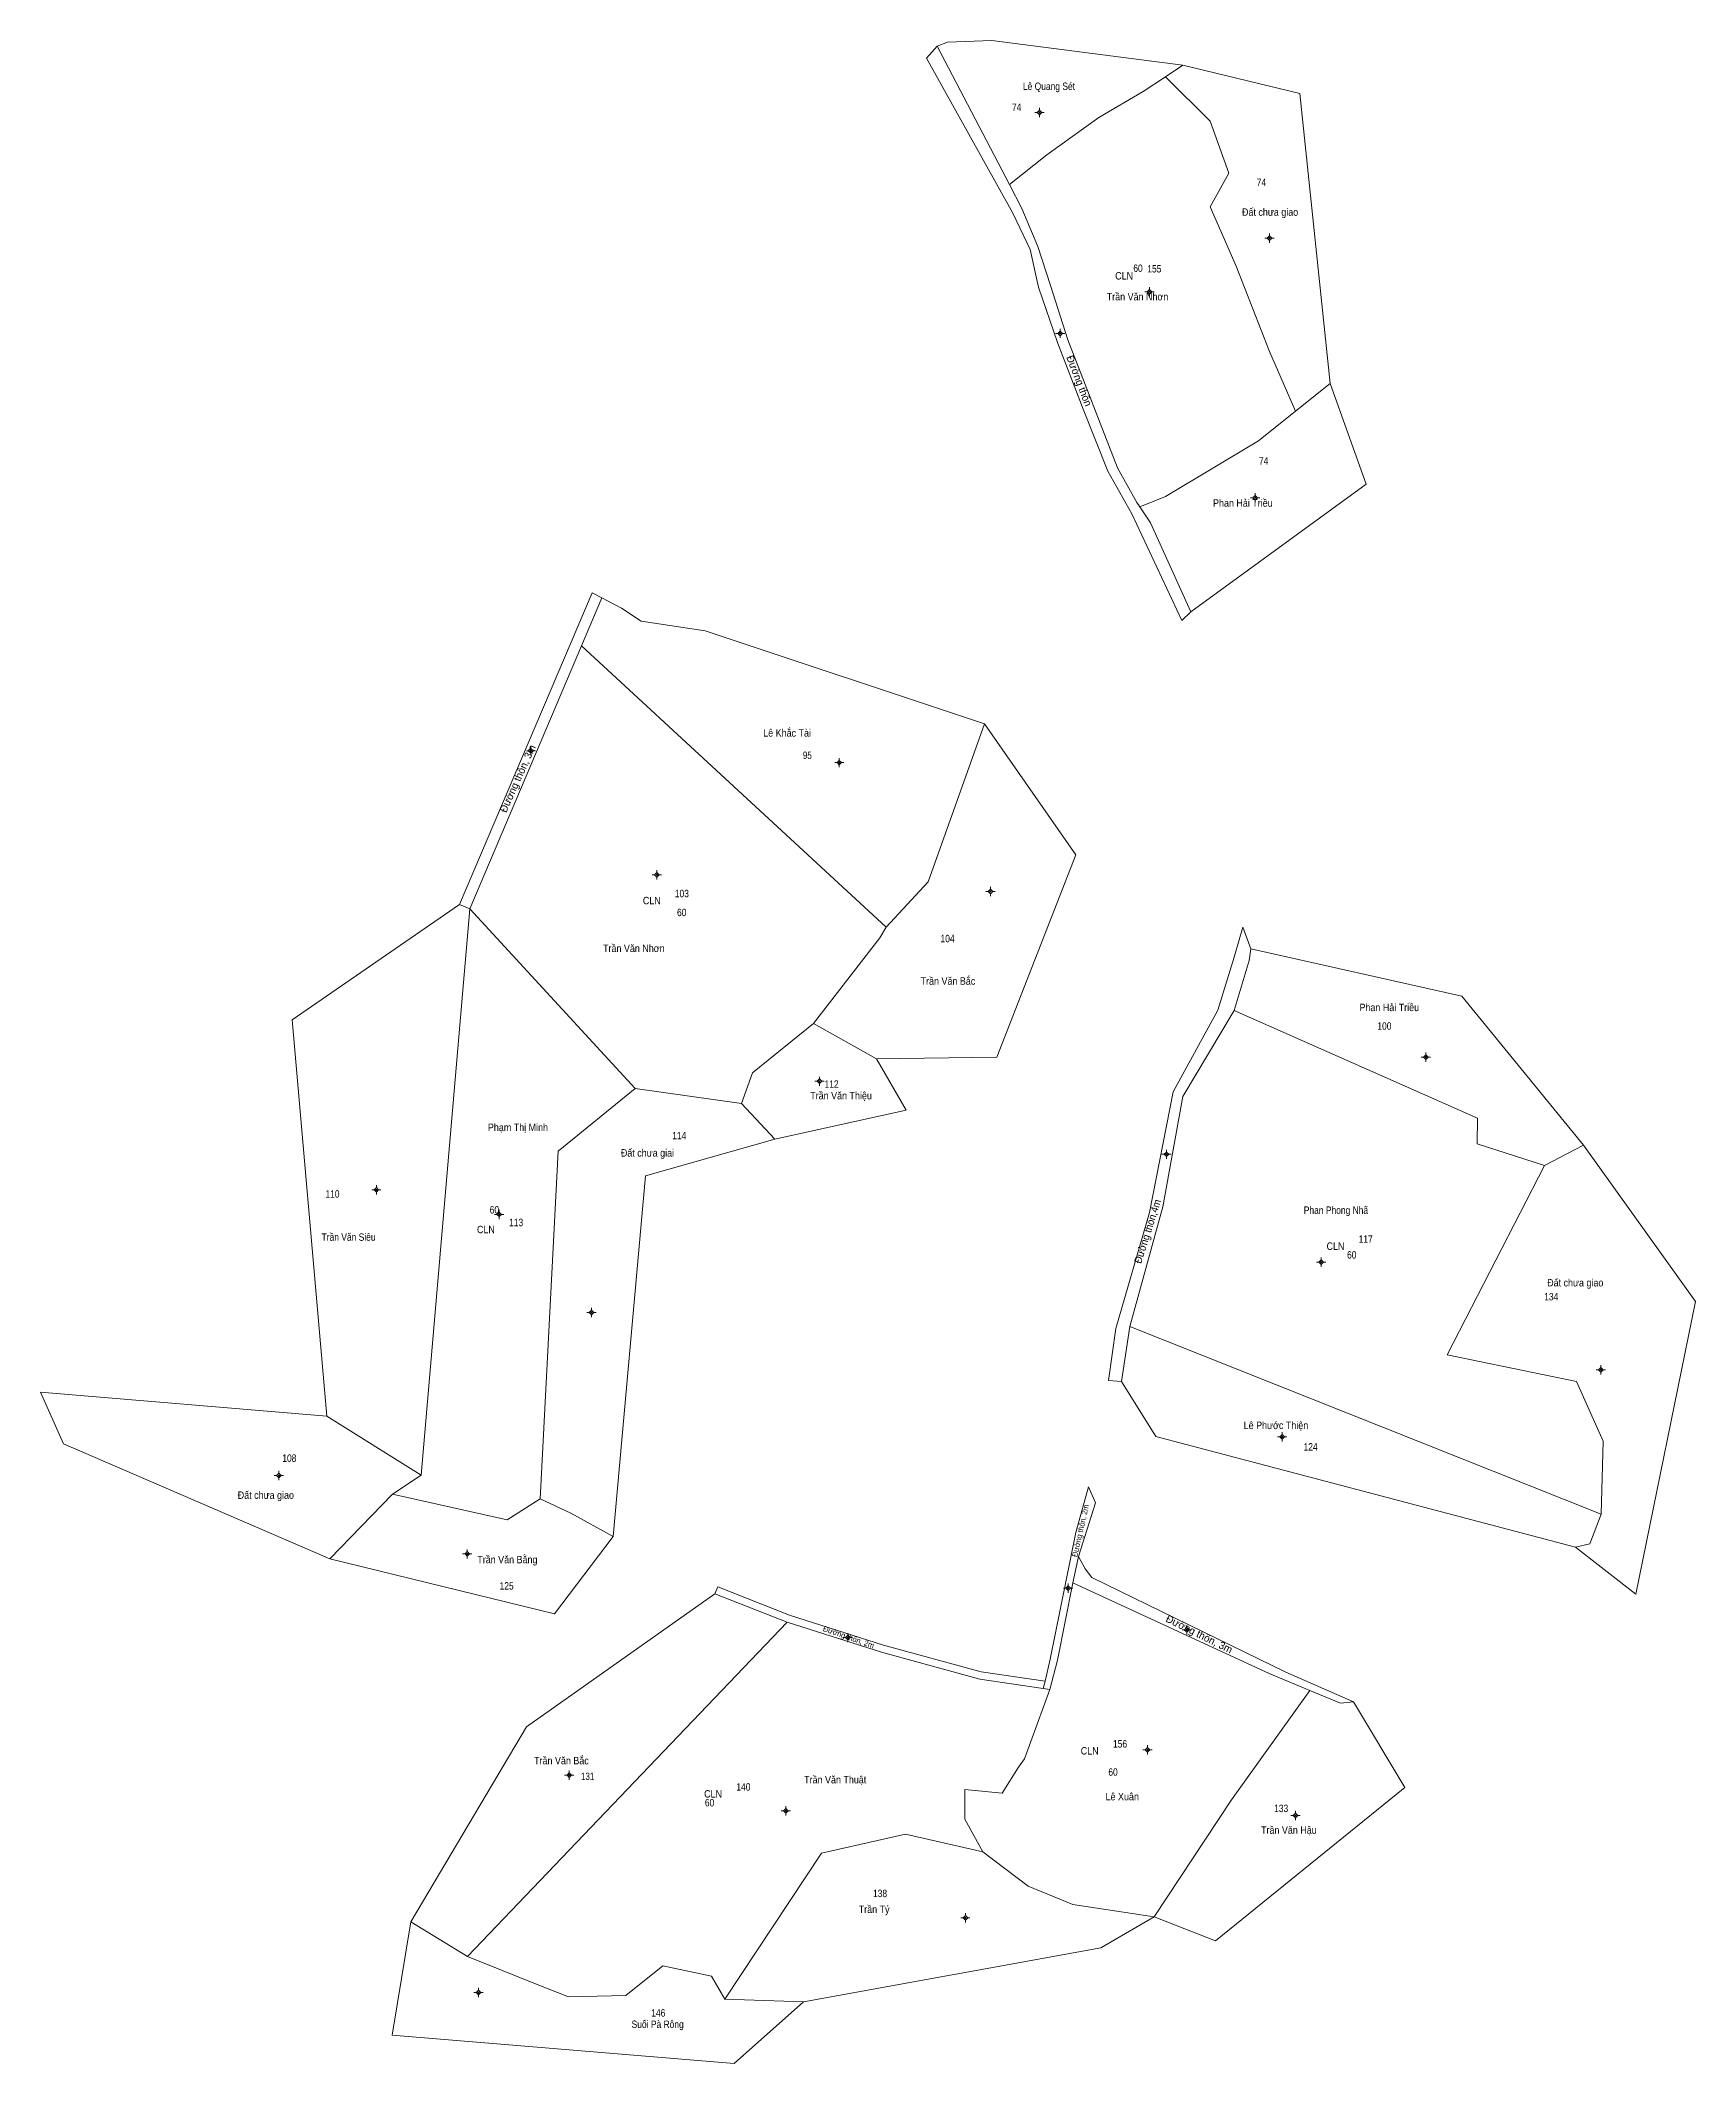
# Model space of a CAD drawing. Header units: metres. Extents: x 537114 to 539413, y 1847369 to 1850045.
# Drawn here: x 538186 to 538632, y 1848000 to 1848545 of the extents above; entities that cross this region are included whole.
import ezdxf
from ezdxf.enums import TextEntityAlignment as Align

# ---------------------------------------------------------------- set-up
doc = ezdxf.new("R2010")
doc.units = ezdxf.units.M
doc.header["$LTSCALE"] = 0.8
for name, color, linetype in [('1', 7, 'Continuous'), ('2', 7, 'Continuous'), ('3', 7, 'Continuous'), ('4', 7, 'Continuous')]:
    doc.layers.add(name, color=color, linetype=linetype)
for name, color, linetype, lineweight in [('11', 7, 'Continuous', 13), ('22', 7, 'Continuous', 13), ('5', 7, 'Continuous', 13)]:
    doc.layers.add(name, color=color, linetype=linetype, lineweight=lineweight)

msp = doc.modelspace()

# ---------------------------------------------------------------- texts
at = {"layer": '1'}
for s, width, p in [('Lê Quang Sét', 0.85, (538457.605, 1848531.42)), ('Đất chưa giao', 0.9, (538517.12, 1848497.56)), ('Trần Văn Nhơn', 0.9, (538481.435, 1848474.79)), ('Phan Hải Triều', 0.9, (538509.785, 1848419.25)), ('Lê Khắc Tài', 0.9, (538387.125, 1848357.37)), ('Trần Văn Nhơn', 0.9, (538345.875, 1848299.39)), ('Trần Văn Bắc', 0.9, (538430.42, 1848290.59)), ('Phan Hải Triều', 0.9, (538549.195, 1848283.49)), ('Trần Văn Thiệu', 0.9, (538401.65, 1848259.76)), ('Phạm Thị Minh', 0.9, (538314.695, 1848251.2)), ('Đất chưa giai', 0.9, (538349.55, 1848244.34)), ('Phan Phong Nhã', 0.85, (538534.845, 1848228.92)), ('Trần Văn Siêu', 0.85, (538269.105, 1848221.68)), ('Đất chưa giao', 0.9, (538599.25, 1848209.39)), ('Lê Phước Thiện', 0.9, (538518.7, 1848171)), ('Đất chưa giao', 0.9, (538246.84, 1848152.22)), ('Trần Văn Bằng', 0.9, (538311.845, 1848134.88)), ('Trần Văn Bắc', 0.9, (538326.39, 1848080.77)), ('Trần Văn Thuật', 0.9, (538400.08, 1848075.63)), ('Lê Xuân', 0.9, (538477.325, 1848071.08)), ('Trần Văn Hậu', 0.9, (538522.17, 1848062.06)), ('Trần Tý', 0.9, (538410.555, 1848040.73)), ('Suối Pà Rông', 0.85, (538352.295, 1848009.8))]:
    msp.add_text(s, height=2, dxfattribs=dict(at, width=width)).set_placement(p, align=Align.CENTER)
for s, rotation, p in [('Đường thôn', 291.04, (538464.808, 1848452.794)), ('Đường thôn, 3m', 65.773, (538315.5306, 1848345.6697)), ('Đường thôn, 3m', 333.48, (538497.6135, 1848114.9162))]:
    msp.add_text(s, height=2, rotation=rotation, dxfattribs=at).set_placement(p, align=Align.CENTER)
at = {"layer": '1', "width": 0.95}
for s, height, rotation, p in [('Đường thôn,4m', 2, 72.335, (538485.1017, 1848223.9166)), ('Đường thôn, 2m', 1.5, 77.355, (538466.8049, 1848143.4758)), ('Đường thôn, 2m', 1.5, 340.598, (538403.4509, 1848114.3014))]:
    msp.add_text(s, height=height, rotation=rotation, dxfattribs=at).set_placement(p, align=Align.CENTER)
at = {"layer": '2'}
for s, width, p in [('74', 0.85, (538448.91, 1848525.78)), ('74', 0.85, (538514.78, 1848505.55)), ('155', 0.85, (538485.965, 1848482.3)), ('74', 0.85, (538515.39, 1848430.59)), ('95', 0.8, (538392.57, 1848351.35)), ('103', 0.85, (538358.8, 1848314.14)), ('104', 0.85, (538430.315, 1848302.03)), ('100', 0.85, (538547.885, 1848278.48)), ('112', 0.85, (538399.1, 1848262.85)), ('114', 0.85, (538358.105, 1848249)), ('110', 0.85, (538264.775, 1848233.29)), ('113', 0.85, (538314.2, 1848225.61)), ('117', 0.85, (538542.85, 1848221.13)), ('134', 0.85, (538592.795, 1848205.64)), ('124', 0.85, (538528.015, 1848165.21)), ('108', 0.85, (538253.17, 1848162.18)), ('125', 0.85, (538311.635, 1848127.79)), ('131', 0.8, (538333.455, 1848076.54)), ('133  ', 0.85, (538520.74, 1848067.91)), ('138', 0.85, (538412.15, 1848045.02)), ('146', 0.85, (538352.46, 1848012.86))]:
    msp.add_text(s, height=2, dxfattribs=dict(at, width=width)).set_placement(p, align=Align.CENTER)
at = {"layer": '2', "width": 0.85}
for s, p in [('156', (538476.7249, 1848085.2798)), ('140', (538375.3699, 1848073.6898))]:
    msp.add_text(s, height=2, rotation=359.994, dxfattribs=at).set_placement(p, align=Align.CENTER)
at = {"layer": '3', "width": 0.9}
for p in [(538480.91, 1848480.41), (538353.79, 1848312.25), (538309.15, 1848223.72), (538537.8, 1848219.24)]:
    msp.add_text('CLN ', height=2, dxfattribs=at).set_placement(p, align=Align.RIGHT)
for p in [(538471.6398, 1848083.3994), (538370.2798, 1848071.8094)]:
    msp.add_text('CLN ', height=2, rotation=359.994, dxfattribs=at).set_placement(p, align=Align.RIGHT)
at = {"layer": '4', "width": 0.85}
for p in [(538481.57, 1848482.45), (538358.76, 1848309.05), (538308.35, 1848229.02), (538539.09, 1848216.89), (538474.85, 1848077.69), (538366.27, 1848069.45)]:
    msp.add_text('60', height=2, dxfattribs=at).set_placement(p, align=Align.CENTER)

# ---------------------------------------------------------------- hatches: boundary and pattern name
at = {"layer": '11'}
for points in [[(538455.2297, 1848525.35, 1), (538454.9297, 1848525.35, 1)], [(538517.0897, 1848491.54, 1), (538516.7897, 1848491.54, 1)], [(538484.7998, 1848477.11, 1), (538484.4997, 1848477.11, 1)], [(538460.7598, 1848465.92, 1), (538460.4598, 1848465.92, 1)], [(538513.2798, 1848421.68, 1), (538512.9798, 1848421.68, 1)], [(538318.3497, 1848353.54, 1), (538318.0497, 1848353.54, 1)], [(538401.3298, 1848350.37, 1), (538401.0298, 1848350.37, 1)], [(538352.2398, 1848320.2, 1), (538351.9398, 1848320.2, 1)], [(538441.9998, 1848315.71, 1), (538441.6998, 1848315.71, 1)], [(538559.1898, 1848271.1, 1), (538558.8897, 1848271.1, 1)], [(538395.9697, 1848264.6, 1), (538395.6697, 1848264.6, 1)], [(538489.3998, 1848244.95, 1), (538489.0998, 1848244.95, 1)], [(538276.7297, 1848235.36, 1), (538276.4297, 1848235.36, 1)], [(538309.7798, 1848228.79, 1), (538309.4798, 1848228.79, 1)], [(538531.0098, 1848215.9, 1), (538530.7098, 1848215.9, 1)], [(538334.6298, 1848202.37, 1), (538334.3298, 1848202.37, 1)], [(538606.2798, 1848186.98, 1), (538605.9798, 1848186.98, 1)], [(538520.5198, 1848168.9, 1), (538520.2198, 1848168.9, 1)], [(538250.4998, 1848158.47, 1), (538250.1998, 1848158.47, 1)], [(538301.2098, 1848137.38, 1), (538300.9098, 1848137.38, 1)], [(538462.8998, 1848128.19, 1), (538462.5998, 1848128.19, 1)], [(538403.6198, 1848114.86, 1), (538403.3198, 1848114.86, 1)], [(538494.8598, 1848116.96, 1), (538494.5598, 1848116.96, 1)], [(538484.2897, 1848084.67, 1), (538483.9897, 1848084.67, 1)], [(538328.6597, 1848077.86, 1), (538328.3597, 1848077.86, 1)], [(538386.9498, 1848068.26, 1), (538386.6498, 1848068.26, 1)], [(538524.0997, 1848066.97, 1), (538523.7997, 1848066.97, 1)], [(538435.2498, 1848039.42, 1), (538434.9498, 1848039.42, 1)], [(538304.2098, 1848019.32, 1), (538303.9098, 1848019.32, 1)]]:
    msp.add_hatch(color=256, dxfattribs=at).paths.add_polyline_path(points)

# ---------------------------------------------------------------- linework, layer by layer
for p, q in [((538455.08, 1848526.6), (538455.08, 1848525.97)), ((538454.45, 1848525.35), (538453.83, 1848525.35)), ((538455.08, 1848524.73), (538455.08, 1848524.1)), ((538456.33, 1848525.35), (538455.7, 1848525.35)), ((538516.31, 1848491.54), (538515.69, 1848491.54)), ((538516.94, 1848492.79), (538516.94, 1848492.17)), ((538516.94, 1848490.91), (538516.94, 1848490.29)), ((538518.19, 1848491.54), (538517.56, 1848491.54)), ((538484.03, 1848477.11), (538483.4, 1848477.11)), ((538484.65, 1848478.36), (538484.65, 1848477.73)), ((538485.9, 1848477.11), (538485.27, 1848477.11)), ((538484.65, 1848476.49), (538484.65, 1848475.86)), ((538459.99, 1848465.92), (538459.36, 1848465.92)), ((538460.61, 1848467.17), (538460.61, 1848466.55)), ((538461.86, 1848465.92), (538461.23, 1848465.92)), ((538460.61, 1848465.29), (538460.61, 1848464.67)), ((538513.13, 1848422.93), (538513.13, 1848422.31)), ((538512.51, 1848421.68), (538511.88, 1848421.68)), ((538513.13, 1848421.05), (538513.13, 1848420.43)), ((538514.38, 1848421.68), (538513.75, 1848421.68)), ((538317.57, 1848353.54), (538316.95, 1848353.54)), ((538318.2, 1848354.79), (538318.2, 1848354.17)), ((538318.2, 1848352.91), (538318.2, 1848352.29)), ((538319.45, 1848353.54), (538318.82, 1848353.54)), ((538401.18, 1848351.62), (538401.18, 1848350.99)), ((538400.56, 1848350.37), (538399.93, 1848350.37)), ((538401.18, 1848349.75), (538401.18, 1848349.12)), ((538402.43, 1848350.37), (538401.81, 1848350.37)), ((538351.47, 1848320.2), (538350.84, 1848320.2)), ((538352.09, 1848321.45), (538352.09, 1848320.83)), ((538352.09, 1848319.57), (538352.09, 1848318.95)), ((538353.34, 1848320.2), (538352.71, 1848320.2)), ((538441.23, 1848315.71), (538440.6, 1848315.71)), ((538441.85, 1848316.96), (538441.85, 1848316.33)), ((538441.85, 1848315.09), (538441.85, 1848314.46)), ((538443.1, 1848315.71), (538442.47, 1848315.71)), ((538558.41, 1848271.1), (538557.79, 1848271.1)), ((538559.04, 1848272.35), (538559.04, 1848271.73)), ((538559.04, 1848270.47), (538559.04, 1848269.85)), ((538560.29, 1848271.1), (538559.67, 1848271.1)), ((538395.19, 1848264.6), (538394.57, 1848264.6)), ((538395.82, 1848265.85), (538395.82, 1848265.23)), ((538397.07, 1848264.6), (538396.44, 1848264.6)), ((538395.82, 1848263.97), (538395.82, 1848263.35)), ((538488.63, 1848244.95), (538488, 1848244.95)), ((538489.25, 1848246.2), (538489.25, 1848245.57)), ((538489.25, 1848244.33), (538489.25, 1848243.7)), ((538490.5, 1848244.95), (538489.87, 1848244.95)), ((538275.95, 1848235.36), (538275.33, 1848235.36)), ((538276.58, 1848236.61), (538276.58, 1848235.99)), ((538276.58, 1848234.73), (538276.58, 1848234.11)), ((538277.83, 1848235.36), (538277.2, 1848235.36)), ((538309.01, 1848228.79), (538308.38, 1848228.79)), ((538309.63, 1848230.04), (538309.63, 1848229.41)), ((538309.63, 1848228.17), (538309.63, 1848227.54)), ((538310.88, 1848228.79), (538310.25, 1848228.79)), ((538530.23, 1848215.9), (538529.61, 1848215.9)), ((538530.86, 1848217.15), (538530.86, 1848216.53)), ((538530.86, 1848215.27), (538530.86, 1848214.65)), ((538532.11, 1848215.9), (538531.49, 1848215.9)), ((538333.85, 1848202.37), (538333.23, 1848202.37)), ((538334.48, 1848203.62), (538334.48, 1848202.99)), ((538334.48, 1848201.75), (538334.48, 1848201.12)), ((538335.73, 1848202.37), (538335.11, 1848202.37)), ((538606.13, 1848188.23), (538606.13, 1848187.61)), ((538605.51, 1848186.98), (538604.88, 1848186.98)), ((538606.13, 1848186.35), (538606.13, 1848185.73)), ((538607.38, 1848186.98), (538606.75, 1848186.98)), ((538519.75, 1848168.9), (538519.12, 1848168.9)), ((538520.37, 1848170.15), (538520.37, 1848169.53)), ((538520.37, 1848168.27), (538520.37, 1848167.65)), ((538521.62, 1848168.9), (538520.99, 1848168.9)), ((538249.73, 1848158.47), (538249.1, 1848158.47)), ((538250.35, 1848159.72), (538250.35, 1848159.09)), ((538250.35, 1848157.85), (538250.35, 1848157.22)), ((538251.6, 1848158.47), (538250.97, 1848158.47)), ((538300.44, 1848137.38), (538299.81, 1848137.38)), ((538301.06, 1848138.63), (538301.06, 1848138.01)), ((538301.06, 1848136.75), (538301.06, 1848136.13)), ((538302.31, 1848137.38), (538301.69, 1848137.38)), ((538462.13, 1848128.19), (538461.5, 1848128.19)), ((538462.75, 1848129.44), (538462.75, 1848128.81)), ((538464, 1848128.19), (538463.37, 1848128.19)), ((538462.75, 1848127.57), (538462.75, 1848126.94)), ((538494.71, 1848118.21), (538494.71, 1848117.59)), ((538402.85, 1848114.86), (538402.22, 1848114.86)), ((538403.47, 1848116.11), (538403.47, 1848115.49)), ((538403.47, 1848114.23), (538403.47, 1848113.61)), ((538404.72, 1848114.86), (538404.09, 1848114.86)), ((538494.09, 1848116.96), (538493.46, 1848116.96)), ((538494.71, 1848116.33), (538494.71, 1848115.71)), ((538495.96, 1848116.96), (538495.33, 1848116.96)), ((538483.51, 1848084.67), (538482.89, 1848084.67)), ((538484.14, 1848085.92), (538484.14, 1848085.29)), ((538485.39, 1848084.67), (538484.77, 1848084.67)), ((538328.51, 1848079.11), (538328.51, 1848078.49)), ((538484.14, 1848084.05), (538484.14, 1848083.42)), ((538327.89, 1848077.86), (538327.26, 1848077.86)), ((538328.51, 1848077.23), (538328.51, 1848076.61)), ((538329.76, 1848077.86), (538329.13, 1848077.86)), ((538386.18, 1848068.26), (538385.55, 1848068.26)), ((538386.8, 1848069.51), (538386.8, 1848068.89)), ((538388.05, 1848068.26), (538387.43, 1848068.26)), ((538523.95, 1848068.22), (538523.95, 1848067.59)), ((538386.8, 1848067.63), (538386.8, 1848067.01)), ((538523.32, 1848066.97), (538522.7, 1848066.97)), ((538523.95, 1848066.35), (538523.95, 1848065.72)), ((538525.2, 1848066.97), (538524.57, 1848066.97)), ((538434.47, 1848039.42), (538433.85, 1848039.42)), ((538435.1, 1848040.67), (538435.1, 1848040.05)), ((538435.1, 1848038.79), (538435.1, 1848038.17)), ((538436.35, 1848039.42), (538435.73, 1848039.42)), ((538303.44, 1848019.32), (538302.81, 1848019.32)), ((538304.06, 1848020.57), (538304.06, 1848019.95)), ((538305.31, 1848019.32), (538304.69, 1848019.32)), ((538304.06, 1848018.69), (538304.06, 1848018.07))]:
    msp.add_line(p, q, dxfattribs=at)
for points in [[(538455.08, 1848525.97), (538454.45, 1848525.35), (538455.08, 1848524.73), (538455.7, 1848525.35)], [(538516.94, 1848492.17), (538516.31, 1848491.54), (538516.94, 1848490.91), (538517.56, 1848491.54)], [(538484.65, 1848477.73), (538484.03, 1848477.11), (538484.65, 1848476.49), (538485.27, 1848477.11)], [(538460.61, 1848466.55), (538459.99, 1848465.92), (538460.61, 1848465.29), (538461.23, 1848465.92)], [(538513.13, 1848422.31), (538512.51, 1848421.68), (538513.13, 1848421.05), (538513.75, 1848421.68)], [(538318.2, 1848354.17), (538317.57, 1848353.54), (538318.2, 1848352.91), (538318.82, 1848353.54)], [(538401.18, 1848350.99), (538400.56, 1848350.37), (538401.18, 1848349.75), (538401.81, 1848350.37)], [(538352.09, 1848320.83), (538351.47, 1848320.2), (538352.09, 1848319.57), (538352.71, 1848320.2)], [(538441.85, 1848316.33), (538441.23, 1848315.71), (538441.85, 1848315.09), (538442.47, 1848315.71)], [(538559.04, 1848271.73), (538558.41, 1848271.1), (538559.04, 1848270.47), (538559.67, 1848271.1)], [(538395.82, 1848265.23), (538395.19, 1848264.6), (538395.82, 1848263.97), (538396.44, 1848264.6)], [(538489.25, 1848245.57), (538488.63, 1848244.95), (538489.25, 1848244.33), (538489.87, 1848244.95)], [(538276.58, 1848235.99), (538275.95, 1848235.36), (538276.58, 1848234.73), (538277.2, 1848235.36)], [(538309.63, 1848229.41), (538309.01, 1848228.79), (538309.63, 1848228.17), (538310.25, 1848228.79)], [(538530.86, 1848216.53), (538530.23, 1848215.9), (538530.86, 1848215.27), (538531.49, 1848215.9)], [(538334.48, 1848202.99), (538333.85, 1848202.37), (538334.48, 1848201.75), (538335.11, 1848202.37)], [(538606.13, 1848187.61), (538605.51, 1848186.98), (538606.13, 1848186.35), (538606.75, 1848186.98)], [(538520.37, 1848169.53), (538519.75, 1848168.9), (538520.37, 1848168.27), (538520.99, 1848168.9)], [(538250.35, 1848159.09), (538249.73, 1848158.47), (538250.35, 1848157.85), (538250.97, 1848158.47)], [(538301.06, 1848138.01), (538300.44, 1848137.38), (538301.06, 1848136.75), (538301.69, 1848137.38)], [(538462.75, 1848128.81), (538462.13, 1848128.19), (538462.75, 1848127.57), (538463.37, 1848128.19)], [(538494.71, 1848117.59), (538494.09, 1848116.96), (538494.71, 1848116.33), (538495.33, 1848116.96)], [(538403.47, 1848115.49), (538402.85, 1848114.86), (538403.47, 1848114.23), (538404.09, 1848114.86)], [(538484.14, 1848085.29), (538483.51, 1848084.67), (538484.14, 1848084.05), (538484.77, 1848084.67)], [(538328.51, 1848078.49), (538327.89, 1848077.86), (538328.51, 1848077.23), (538329.13, 1848077.86)], [(538386.8, 1848068.89), (538386.18, 1848068.26), (538386.8, 1848067.63), (538387.43, 1848068.26)], [(538523.95, 1848067.59), (538523.32, 1848066.97), (538523.95, 1848066.35), (538524.57, 1848066.97)], [(538435.1, 1848040.05), (538434.47, 1848039.42), (538435.1, 1848038.79), (538435.73, 1848039.42)], [(538304.06, 1848019.95), (538303.44, 1848019.32), (538304.06, 1848018.69), (538304.69, 1848019.32)]]:
    msp.add_lwpolyline(points, close=True, dxfattribs=at)
for centre in [(538455.0797, 1848525.35), (538516.9397, 1848491.54), (538484.6497, 1848477.11), (538460.6098, 1848465.92), (538513.1298, 1848421.68), (538318.1997, 1848353.54), (538401.1798, 1848350.37), (538352.0898, 1848320.2), (538441.8498, 1848315.71), (538559.0397, 1848271.1), (538395.8197, 1848264.6), (538489.2498, 1848244.95), (538276.5797, 1848235.36), (538309.6298, 1848228.79), (538530.8598, 1848215.9), (538334.4798, 1848202.37), (538606.1298, 1848186.98), (538520.3698, 1848168.9), (538250.3498, 1848158.47), (538301.0598, 1848137.38), (538462.7498, 1848128.19), (538403.4698, 1848114.86), (538494.7098, 1848116.96), (538484.1397, 1848084.67), (538328.5097, 1848077.86), (538386.7998, 1848068.26), (538523.9497, 1848066.97), (538435.0998, 1848039.42), (538304.0598, 1848019.32)]:
    msp.add_circle(centre, 0.15, dxfattribs=at)
at = {"layer": '22'}
for p, q in [((538427.54, 1848543.2), (538446.94, 1848505.95)), ((538331.82, 1848381.8), (538337.29, 1848394.69)), ((538301.76, 1848311), (538331.82, 1848381.8)), ((538299, 1848312.17), (538301.76, 1848311)), ((538477.16, 1848183.79), (538479.38, 1848198.62)), ((538456.08, 1848101.19), (538456.54, 1848103.14)), ((538457.84, 1848100.91), (538456.08, 1848101.19))]:
    msp.add_line(p, q, dxfattribs=at)
for points in [[(538427.54, 1848543.2), (538424.66, 1848539.94), (538447.87, 1848498.28), (538452.51, 1848488.53), (538454.82, 1848478.32), (538459.9, 1848463.48), (538466.85, 1848445.52), (538473.47, 1848428.84), (538479.9, 1848417.31), (538493.38, 1848388.63), (538495.77, 1848390.96)], [(538446.94, 1848505.95), (538450.28, 1848499.55), (538454.59, 1848489.33), (538458.06, 1848478.81), (538462.71, 1848464.15), (538476.02, 1848429.75), (538481.26, 1848420.36), (538482.03, 1848419.22)], [(538482.03, 1848419.22), (538484.91, 1848414.94), (538495.77, 1848390.96)], [(538299, 1848312.17), (538334.63, 1848396.09), (538337.29, 1848394.69)], [(538511.96, 1848300.28), (538509.78, 1848306.11), (538507.47, 1848298.02), (538503.02, 1848283.78), (538491, 1848261.76), (538484.62, 1848229.29), (538475.62, 1848198.09), (538473.61, 1848184.04), (538477.16, 1848183.79)], [(538511.96, 1848300.28), (538511.5, 1848297.12), (538507.47, 1848283.7)], [(538507.47, 1848283.7), (538493.63, 1848260.51), (538488.24, 1848230.78), (538479.38, 1848198.62)], [(538465.52, 1848136.68), (538470.12, 1848151.12), (538468.21, 1848155.47), (538464.8, 1848143.13), (538457.95, 1848109.09), (538456.54, 1848103.14)], [(538539.56, 1848097.62), (538521.31, 1848105.6), (538469.16, 1848131.07), (538467.31, 1848133.41), (538465.52, 1848136.68)], [(538456.54, 1848103.14), (538439.4, 1848105.67), (538413.09, 1848112.87), (538387.8, 1848120.88), (538368.45, 1848128.54), (538367.71, 1848126.68), (538387.13, 1848118.99)], [(538463.99, 1848129.58), (538459.86, 1848108.8), (538457.84, 1848100.91)], [(538463.99, 1848129.58), (538516.85, 1848105.22), (538527.85, 1848100.66)], [(538456.08, 1848101.19), (538438.99, 1848103.71), (538412.51, 1848110.95), (538387.13, 1848118.99)], [(538527.85, 1848100.66), (538536.08, 1848097.24), (538539.56, 1848097.62)]]:
    msp.add_lwpolyline(points, dxfattribs=at)
at = {"layer": '5'}
for p, q in [((538489, 1848535), (538493.6, 1848538.07)), ((538524, 1848445), (538533.26, 1848452.41)), ((538331.82, 1848381.8), (538413.83, 1848306.05)), ((538288.61, 1848158.56), (538301.76, 1848311)), ((538301.76, 1848311), (538346.27, 1848262.65)), ((538394.2, 1848280.16), (538411.18, 1848270.61)), ((538346.27, 1848262.65), (538374.82, 1848258.6)), ((538374.82, 1848258.6), (538383.86, 1848249.05)), ((538590.93, 1848241.92), (538601.49, 1848247.4)), ((538606.24, 1848148.11), (538479.38, 1848198.62)), ((538263.22, 1848174.44), (538288.61, 1848158.56)), ((538280.96, 1848153.47), (538288.61, 1848158.56)), ((538264.07, 1848136.03), (538280.96, 1848153.47)), ((538463.99, 1848129.58), (538465.52, 1848136.68)), ((538387.13, 1848118.99), (538301.07, 1848029.03)), ((538301.07, 1848029.03), (538285.87, 1848038.4)), ((538370.37, 1848017.54), (538391.5, 1848016.85))]:
    msp.add_line(p, q, dxfattribs=at)
for points in [[(538493.6, 1848538.07), (538442.19, 1848544.75), (538430.31, 1848544.27), (538427.54, 1848543.2)], [(538493.6, 1848538.07), (538525.12, 1848530.48), (538533.26, 1848452.41)], [(538446.94, 1848505.95), (538457, 1848514), (538471, 1848524), (538483, 1848531), (538489, 1848535)], [(538489, 1848535), (538501, 1848523), (538506, 1848509), (538501, 1848500), (538508, 1848484), (538517, 1848461), (538524, 1848445)], [(538495.77, 1848390.96), (538543, 1848425.28), (538533.26, 1848452.41)], [(538524, 1848445), (538514, 1848437), (538489, 1848422), (538482.03, 1848419.22)], [(538440.23, 1848360.81), (538365.1, 1848385.86), (538347.87, 1848388.44), (538342.6, 1848391.91), (538337.29, 1848394.69)], [(538440.23, 1848360.81), (538464.82, 1848325.54), (538443.59, 1848271.12), (538411.18, 1848270.61)], [(538413.83, 1848306.05), (538425.07, 1848318.28), (538440.23, 1848360.81)], [(538263.22, 1848174.44), (538253.93, 1848281.17), (538299, 1848312.17)], [(538394.2, 1848280.16), (538412.04, 1848303.19), (538413.83, 1848306.05)], [(538511.96, 1848300.28), (538568.73, 1848287.55), (538601.49, 1848247.4)], [(538590.93, 1848241.92), (538572.81, 1848247.75), (538572.95, 1848254.7), (538507.47, 1848283.7)], [(538374.82, 1848258.6), (538377.82, 1848266.86), (538394.2, 1848280.16)], [(538411.18, 1848270.61), (538419.14, 1848256.79), (538383.86, 1848249.05)], [(538320.68, 1848152.23), (538325.47, 1848245.8), (538346.27, 1848262.65)], [(538383.86, 1848249.05), (538349, 1848239.13), (538340.3, 1848142.09)], [(538601.49, 1848247.4), (538631.62, 1848205.31), (538615.51, 1848126.55), (538599.32, 1848139.19)], [(538606.24, 1848148.11), (538606.78, 1848167.75), (538599.61, 1848183.84), (538564.79, 1848191.01), (538590.93, 1848241.92)], [(538599.32, 1848139.19), (538486.4, 1848168.99), (538477.16, 1848183.79)], [(538263.22, 1848174.44), (538186.18, 1848180.91), (538192.38, 1848167.06), (538264.07, 1848136.03)], [(538320.68, 1848152.23), (538311.76, 1848146.58), (538280.96, 1848153.47)], [(538340.3, 1848142.09), (538328.9, 1848148.39), (538320.68, 1848152.23)], [(538606.24, 1848148.11), (538603.16, 1848140.12), (538599.32, 1848139.19)], [(538264.07, 1848136.03), (538324.52, 1848121.3), (538340.3, 1848142.09)], [(538285.87, 1848038.4), (538316.96, 1848090.87), (538367.71, 1848126.68)], [(538439.83, 1848057.25), (538435, 1848066), (538435, 1848074), (538445, 1848073), (538449.44, 1848079.99), (538450.99, 1848082.21), (538457.84, 1848100.91)], [(538485.91, 1848039.76), (538506.76, 1848071.22), (538527.85, 1848100.66)], [(538485.91, 1848039.76), (538502.43, 1848033.28), (538553.34, 1848074.57), (538539.56, 1848097.62)], [(538370.37, 1848017.54), (538396.42, 1848056.87), (538419, 1848062), (538439.83, 1848057.25)], [(538439.83, 1848057.25), (538452, 1848048), (538464, 1848043), (538485.91, 1848039.76)], [(538285.87, 1848038.4), (538280.88, 1848007.9), (538372.92, 1848000.23), (538391.5, 1848016.85)], [(538391.5, 1848016.85), (538471.52, 1848031.33), (538485.91, 1848039.76)], [(538301.07, 1848029.03), (538319.45, 1848021.68), (538328.26, 1848018.16), (538343.73, 1848018.51), (538353.72, 1848026.52), (538366.79, 1848023.77), (538370.37, 1848017.54)]]:
    msp.add_lwpolyline(points, dxfattribs=at)

msp.set_redraw_order([(e.dxf.handle, doc.entitydb.next_handle()) for e in msp.query("TEXT MTEXT ATTDEF DIMENSION ARC_DIMENSION")])  # texts and dimensions are drawn at this point

doc.saveas('drawing.dxf')
